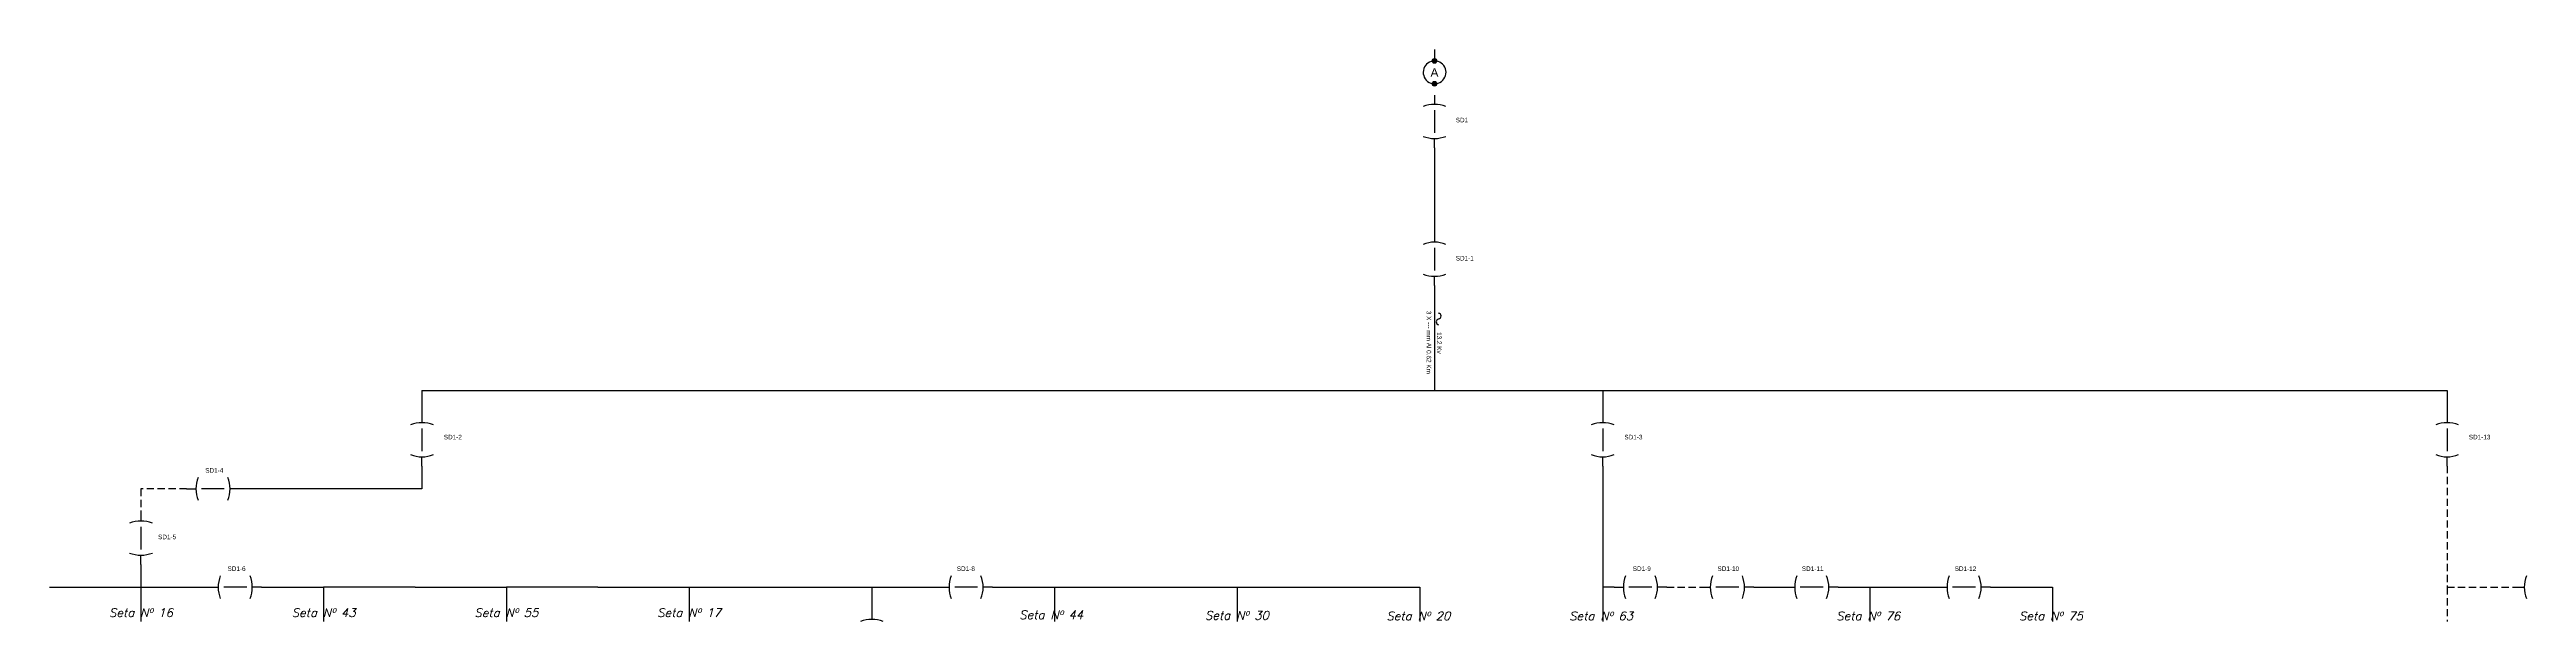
# Model space of a CAD drawing. Header units: millimetres. Extents: x 1875 to 17546, y 2661 to 4631.
# Drawn here: x 10237 to 12406, y 3516 to 4017 of the extents above; entities that cross this region are included whole.
import ezdxf

# ---------------------------------------------------------------- set-up
doc = ezdxf.new("R2010")
doc.units = ezdxf.units.MM
doc.linetypes.add('HIDDEN', pattern=[9.525, 6.35, -3.175])
doc.styles.add('IRAM', font='ROMANS.SHX', dxfattribs={"oblique": 15, "height": 2.5})
doc.styles.get("Standard").update_dxf_attribs({"font": 'arial.ttf'})

msp = doc.modelspace()

# ---------------------------------------------------------------- hatches: boundary and pattern name
h = msp.add_hatch(color=256)
h.dxf.hatch_style = 1
h.paths.add_polyline_path([(11451.5, 3986.8, 1), (11447.5, 3986.8, 1)])
h.paths.add_polyline_path([(11447.5, 4006.8, 1), (11451.5, 4006.8, 1)])

# ---------------------------------------------------------------- linework, layer by layer
for p, q in [((11449.6, 4016.8), (11449.6, 4006.8)), ((11449.5, 3976.8), (11449.5, 3968.7)), ((11449.5, 3963.7), (11449.5, 3943.7)), ((11449.5, 3930.6), (11449.5, 3938.7)), ((11449.5, 3856.1), (11449.5, 3848.1)), ((11449.5, 3843.1), (11449.5, 3823.1)), ((11449.5, 3810), (11449.5, 3818.1)), ((10562.9, 3697.9), (10562.9, 3689.8)), ((11596.8, 3697.9), (11596.8, 3689.8)), ((12336.2, 3697.9), (12336.2, 3689.8)), ((10562.9, 3684.8), (10562.9, 3664.8)), ((11596.8, 3684.8), (11596.8, 3664.8)), ((12336.2, 3684.8), (12336.2, 3664.8)), ((10562.9, 3651.8), (10562.9, 3659.8)), ((11596.8, 3651.8), (11596.8, 3659.8)), ((12336.2, 3651.8), (12336.2, 3659.8)), ((10356.8, 3631.8), (10364.8, 3631.8)), ((10389.8, 3631.8), (10369.8, 3631.8)), ((10402.9, 3631.8), (10394.8, 3631.8)), ((10316.8, 3611.8), (10316.8, 3603.7)), ((10316.8, 3598.7), (10316.8, 3578.7)), ((10316.8, 3565.6), (10316.8, 3573.7)), ((10376.3, 3545.6), (10384.4, 3545.6)), ((10409.4, 3545.6), (10389.4, 3545.6)), ((10422.4, 3545.6), (10414.4, 3545.6)), ((11016.3, 3545.6), (11024.4, 3545.6)), ((11049.4, 3545.6), (11029.4, 3545.6)), ((11062.4, 3545.6), (11054.4, 3545.6)), ((11606.8, 3545.6), (11614.8, 3545.6)), ((11639.8, 3545.6), (11619.8, 3545.6)), ((11652.9, 3545.6), (11644.8, 3545.6)), ((11682.9, 3545.6), (11691, 3545.6)), ((11716, 3545.6), (11696, 3545.6)), ((11729.1, 3545.6), (11721, 3545.6)), ((11756.8, 3545.6), (11764.8, 3545.6)), ((11789.8, 3545.6), (11769.8, 3545.6)), ((11802.9, 3545.6), (11794.8, 3545.6)), ((11890.1, 3545.6), (11898.2, 3545.6)), ((11923.2, 3545.6), (11903.2, 3545.6)), ((11936.3, 3545.6), (11928.2, 3545.6)), ((12395.7, 3545.6), (12403.8, 3545.6)), ((10956.8, 3525.6), (10956.8, 3517.5))]:
    msp.add_line(p, q)
at = {"color": 2}
for p, q in [((11449.5, 3930.6), (11449.5, 3856.1)), ((11449.5, 3810), (11449.5, 3717.9)), ((10562.9, 3717.9), (10562.9, 3697.9)), ((10562.9, 3717.9), (12336.2, 3717.9)), ((11596.8, 3717.9), (11596.8, 3697.9)), ((12336.2, 3717.9), (12336.2, 3697.9)), ((10562.9, 3651.8), (10562.9, 3631.8)), ((11596.8, 3651.8), (11596.8, 3545.6)), ((10562.9, 3631.8), (10402.9, 3631.8)), ((10316.8, 3565.6), (10316.8, 3545.6)), ((10236.8, 3545.6), (10316.8, 3545.6)), ((10316.8, 3545.6), (10316.8, 3515.6)), ((10316.8, 3545.6), (10376.3, 3545.6)), ((10422.4, 3545.6), (10476.8, 3545.6)), ((10556.8, 3545.6), (10476.8, 3545.6)), ((10476.8, 3545.6), (10476.8, 3515.6)), ((10556.8, 3545.6), (10636.8, 3545.6)), ((10716.8, 3545.6), (10636.8, 3545.6)), ((10636.8, 3545.6), (10636.8, 3515.6)), ((10716.8, 3545.6), (10796.8, 3545.6)), ((10796.8, 3545.6), (10796.8, 3515.6)), ((10796.8, 3545.6), (10902.4, 3545.6)), ((10902.4, 3545.6), (10956.8, 3545.6)), ((10956.8, 3545.6), (10956.8, 3525.6)), ((10956.8, 3545.6), (11016.3, 3545.6)), ((11062.4, 3545.6), (11116.8, 3545.6)), ((11116.8, 3545.6), (11116.8, 3515.6)), ((11116.8, 3545.6), (11276.8, 3545.6)), ((11276.8, 3545.6), (11276.8, 3515.6)), ((11276.8, 3545.6), (11436.8, 3545.6)), ((11436.8, 3545.6), (11436.8, 3515.6)), ((11596.8, 3545.6), (11596.8, 3515.6)), ((11606.8, 3545.6), (11596.8, 3545.6)), ((11729.1, 3545.6), (11756.8, 3545.6)), ((11802.9, 3545.6), (11830.6, 3545.6)), ((11830.6, 3545.6), (11830.6, 3515.6)), ((11830.6, 3545.6), (11890.1, 3545.6)), ((11936.3, 3545.6), (11990.6, 3545.6)), ((11990.6, 3545.6), (11990.6, 3515.6))]:
    msp.add_line(p, q, dxfattribs=at)
at = {"color": 2, "linetype": 'HIDDEN'}
for p, q in [((12336.2, 3651.8), (12336.2, 3545.6)), ((10356.8, 3631.8), (10316.8, 3631.8)), ((10316.8, 3631.8), (10316.8, 3611.8)), ((11652.9, 3545.6), (11682.9, 3545.6)), ((12336.2, 3545.6), (12336.2, 3515.6)), ((12336.2, 3545.6), (12395.7, 3545.6))]:
    msp.add_line(p, q, dxfattribs=at)
at = {"color": 5}
msp.add_line((11116.8, 3545.6), (11116.8, 3515.6), dxfattribs=at)
for centre in [(11449.5, 4006.8), (11449.5, 3986.8)]:
    msp.add_circle(centre, 2)
for centre, radius, start, end in [((11449.6, 3996.8), 10, 307.3629, 232.454), ((11449.6, 3996.8), 10, 232.454, 307.3629), ((11449.5, 3941.8), 26.9, 68.2103, 111.7897), ((11449.5, 3965.7), 26.9, 248.2103, 291.7897), ((11449.5, 3821.1), 26.9, 68.2103, 111.7897), ((11449.5, 3845), 26.9, 248.2103, 291.7897), ((11453.7, 3778.1), 2.64, 102.1847, 257.8153), ((11452.6, 3783.3), 2.64, 282.1847, 77.8153), ((10562.9, 3662.9), 26.9, 68.2103, 111.7897), ((11596.8, 3662.9), 26.9, 68.2103, 111.7897), ((12336.2, 3662.9), 26.9, 68.2103, 111.7897), ((10562.9, 3686.8), 26.9, 248.2103, 291.7897), ((11596.8, 3686.8), 26.9, 248.2103, 291.7897), ((12336.2, 3686.8), 26.9, 248.2103, 291.7897), ((10391.8, 3631.8), 26.9, 158.2103, 201.7897), ((10367.9, 3631.8), 26.9, 338.2103, 21.7897), ((10316.8, 3576.7), 26.9, 68.2103, 111.7897), ((10316.8, 3600.6), 26.9, 248.2103, 291.7897), ((10411.3, 3545.6), 26.9, 158.2103, 201.7897), ((10387.4, 3545.6), 26.9, 338.2103, 21.7897), ((11051.3, 3545.6), 26.9, 158.2103, 201.7897), ((11027.4, 3545.6), 26.9, 338.2103, 21.7897), ((11641.8, 3545.6), 26.9, 158.2103, 201.7897), ((11617.9, 3545.6), 26.9, 338.2103, 21.7897), ((11717.9, 3545.6), 26.9, 158.2103, 201.7897), ((11694.1, 3545.6), 26.9, 338.2103, 21.7897), ((11791.8, 3545.6), 26.9, 158.2103, 201.7897), ((11767.9, 3545.6), 26.9, 338.2103, 21.7897), ((11925.2, 3545.6), 26.9, 158.2103, 201.7897), ((11901.3, 3545.6), 26.9, 338.2103, 21.7897), ((12430.7, 3545.6), 26.9, 158.2103, 201.7897), ((10956.8, 3490.6), 26.9, 68.2103, 111.7897)]:
    msp.add_arc(centre, radius, start, end)

# ---------------------------------------------------------------- texts
at = {"attachment_point": 1}
for s, width, insert, char_height in [('A', 9.889, (11446, 4000.4), 7.5), ('SD1', 28.858, (11468.1, 3957), 4), ('SD1-1', 28.858, (11468.1, 3835.9), 4), ('SD1-2', 28.858, (10582, 3679.2), 4), ('SD1-3', 28.858, (11615.8, 3679.2), 4), ('SD1-13', 28.858, (12355.2, 3679.2), 4), ('SD1-4', 28.858, (10373.1, 3650), 4), ('SD1-5', 28.858, (10331.8, 3591.7), 4), ('SD1-6', 28.858, (10392.6, 3563.9), 4), ('SD1-8', 28.858, (11031.2, 3563.9), 4), ('SD1-9', 28.858, (11623.1, 3563.9), 4), ('SD1-10', 28.858, (11697.3, 3563.9), 4), ('SD1-11', 28.858, (11771.2, 3563.9), 4), ('SD1-12', 28.858, (11905, 3563.9), 4)]:
    msp.add_mtext_dynamic_manual_height_columns(s, width=width, gutter_width=12.5, heights=[0], dxfattribs=dict(at, insert=insert, char_height=char_height))
at = {"char_height": 4, "attachment_point": 1, "rotation": 270}
for s, insert in [('3 X --- mm Al 0.62 Km', (11446.6, 3787.8)), ('13.2 Kv', (11455.7, 3769.2))]:
    msp.add_mtext_dynamic_manual_height_columns(s, width=125.724, gutter_width=12.5, heights=[0], dxfattribs=dict(at, insert=insert))
at = {"char_height": 7.5, "attachment_point": 1, "style": 'IRAM'}
for s, width, gutter_width, heights, insert in [('Seta Nº 16', 78.519, 0, [7.76], (10288.8, 3527.1)), ('Seta Nº 43', 78.519, 0, [7.76], (10448.8, 3527.1)), ('Seta Nº 55', 78.519, 0, [7.76], (10608.8, 3527.1)), ('Seta Nº 17', 78.519, 0, [7.76], (10768.8, 3527.1)), ('Seta Nº 44', 71.575, 12.5, [0], (11085.9, 3525.2)), ('Seta Nº 30', 66.115, 12.5, [0], (11248.5, 3524.7)), ('Seta Nº 20', 66.115, 12.5, [0], (11407.4, 3524.2)), ('Seta Nº 63', 66.115, 12.5, [0], (11567.4, 3524.2)), ('Seta Nº 76', 66.115, 12.5, [0], (11801.3, 3524.2)), ('Seta Nº 75', 66.115, 12.5, [0], (11961.3, 3524.2))]:
    msp.add_mtext_dynamic_manual_height_columns(s, width=width, gutter_width=gutter_width, heights=heights, dxfattribs=dict(at, insert=insert))

doc.saveas('drawing.dxf')
